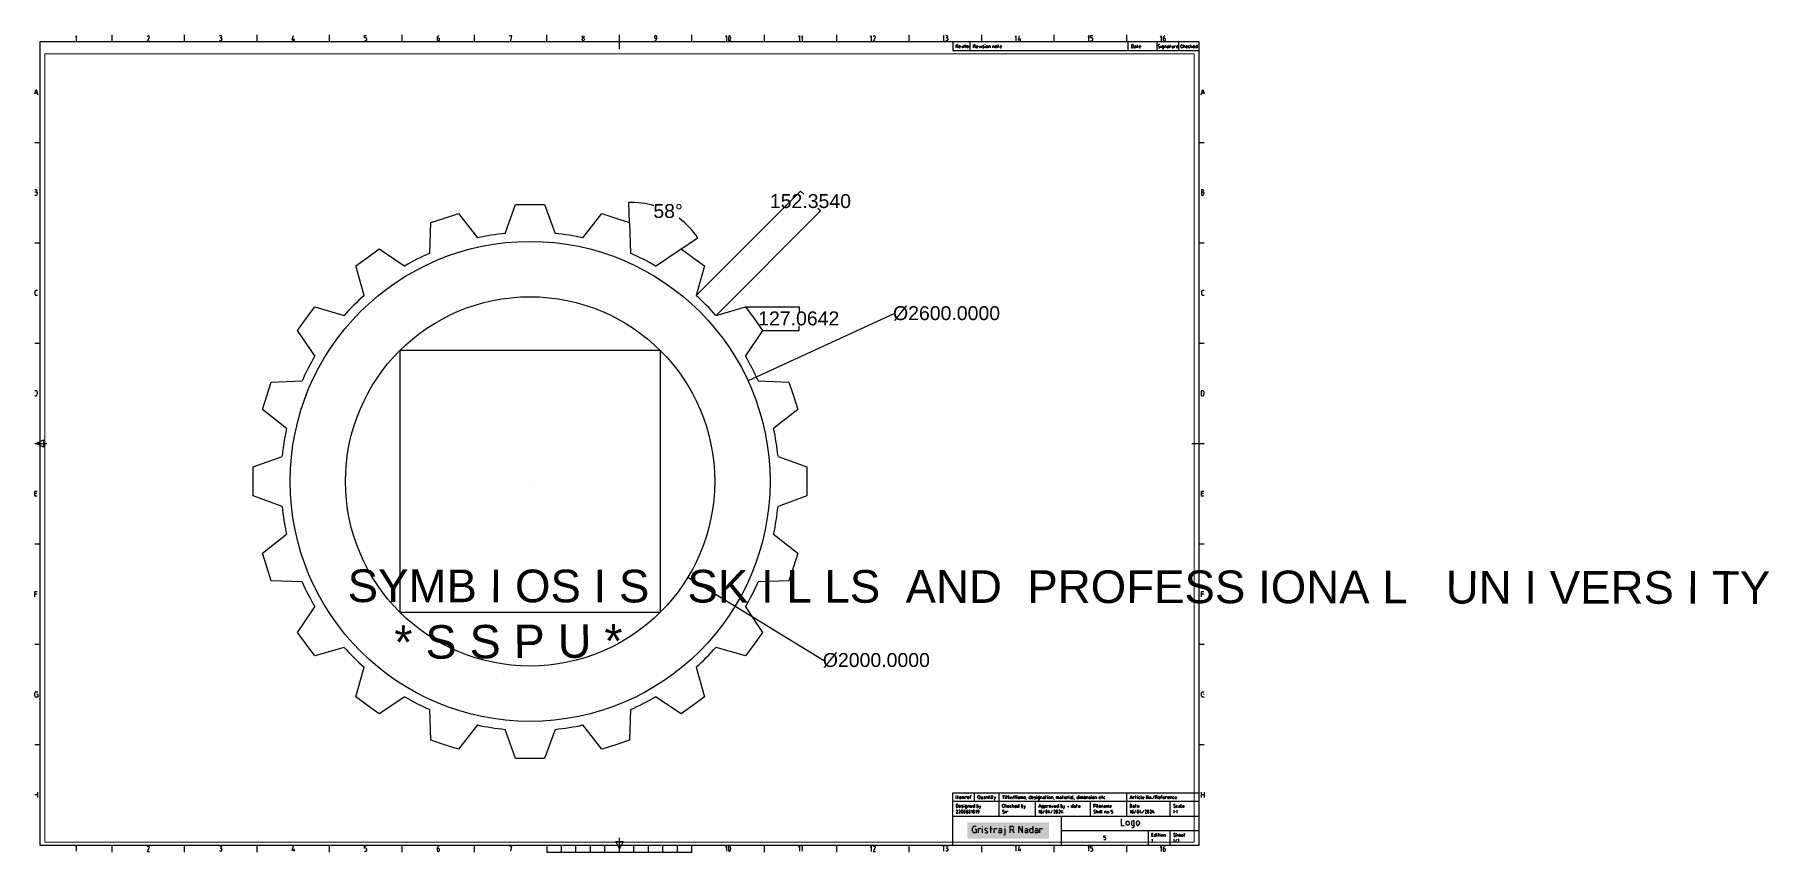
# Model space of a CAD drawing. Header units: millimetres. Extents: x 135 to 9532, y 117 to 4546.
import ezdxf

# ---------------------------------------------------------------- set-up
doc = ezdxf.new("R2010")
doc.units = ezdxf.units.MM
for name, color, linetype in [('PDF_0', 7, 'Continuous'), ('PDF_Text', 7, 'Continuous'), ('PDF_Title Block', 7, 'Continuous')]:
    doc.layers.add(name, color=color, linetype=linetype)
doc.layers.add('PDF_Viewport', color=7, linetype='Continuous', true_color=0xffffff)
doc.styles.add('PDF ArialMT', font='arial.ttf')

msp = doc.modelspace()

# ---------------------------------------------------------------- texts
at = {"layer": 'PDF_Text', "color": 4, "char_height": 75.44, "attachment_point": 4, "style": 'PDF ArialMT'}
for s, insert in [('152.3540', (4117.7, 3644.1)), ('58°', (3486.6, 3590.2)), ('127.0642', (4054.4, 3008.5)), ('Ø2600.0000', (4784.9, 3036.1)), ('Ø2000.0000', (4404.6, 1157.3))]:
    msp.add_mtext(s, dxfattribs=dict(at, insert=insert))
at = {"layer": 'PDF_Text', "insert": (1830.1, 1559.8), "char_height": 177.001, "width": 7708.451, "attachment_point": 4, "rotation": 359.92663, "style": 'PDF ArialMT'}
msp.add_mtext('\\pxt4;SYMB I OS I S   SK I L LS  AND  PROFESS IONA L   UN I VERS I TY', dxfattribs=at)
at = {"layer": 'PDF_Text', "attachment_point": 4, "style": 'PDF ArialMT'}
for s, insert, char_height, rotation in [('* S S P U *', (2083.1, 1253.9), 181.053, 0.34864), ('*', (2143.7, 1321.3), 0.427, 135), ('*', (3494.1, 1321.4), 0.427, 225.0742), ('U', (2391.7, 1166.3), 0.427, 161.56505), ('S', (3246.2, 1166.5), 0.427, 206.54318), ('P', (2672.9, 1085.9), 0.427, 180), ('S', (2965.2, 1085.9), 0.427, 180)]:
    msp.add_mtext(s, dxfattribs=dict(at, insert=insert, char_height=char_height, rotation=rotation))

# ---------------------------------------------------------------- linework, layer by layer
at = {"layer": 'PDF_0', "color": 4, "lineweight": 25}
for points in [[(3718.3, 3133.1), (4284.2, 3699.1)], [(4284.2, 3698.7), (4301.1, 3681.8)], [(3357.1, 3528.4), (3353.5, 3636.4)], [(3826, 3025.3), (4391.9, 3591.2)], [(4391.6, 3591.2), (4377.9, 3605)], [(3637.2, 3385.8), (3726.8, 3446.3)], [(3986.4, 3071.3), (4276.1, 3071.3)], [(4789.1, 3034.4), (4789, 3034.4), (3999.7, 2670.4)], [(4275.9, 3071.2), (4275.9, 3046.2)], [(4078.8, 2944.2), (4276.1, 2944.2)], [(4275.9, 2944.3), (4275.9, 2969.4)], [(4408.8, 1155.8), (4408.7, 1155.8), (3672.7, 1605.1)]]:
    msp.add_lwpolyline(points, dxfattribs=at)
at = {"layer": 'PDF_0', "lineweight": 25}
for points in [[(2275, 3361.7), (2280.8, 3528.4), (2355.4, 3552.6), (2430.2, 3576.9), (2532.9, 3445.4)], [(2683.3, 3469.2), (2740.5, 3626.1), (2819, 3626.1), (2897.6, 3626.1), (2954.6, 3469.2)], [(3105.2, 3445.4), (3207.9, 3576.9), (3282.5, 3552.6), (3357.1, 3528.4), (3363.1, 3361.7)], [(1919.8, 3133), (1873.8, 3293.4), (1937.4, 3339.6), (2000.9, 3385.8), (2139.2, 3292.4)], [(3498.7, 3292.4), (3637.2, 3385.8), (3700.7, 3339.6), (3764.1, 3293.4), (3718.1, 3133)], [(1652.7, 2805.9), (1559.3, 2944.2), (1605.5, 3007.8), (1651.7, 3071.3), (1812.1, 3025.3)], [(3826, 3025.3), (3986.4, 3071.3), (4032.6, 3007.8), (4078.6, 2944.2), (3985.4, 2805.9)], [(1499.6, 2412.2), (1368.2, 2514.9), (1392.4, 2589.7), (1416.7, 2664.3), (1583.6, 2670.1)], [(4054.5, 2670.1), (4221.2, 2664.3), (4245.5, 2589.7), (4269.7, 2514.9), (4138.3, 2412.2)], [(1475.9, 1990.5), (1319.1, 2047.7), (1319.1, 2126.1), (1319.1, 2204.6), (1475.9, 2261.7)], [(4162.2, 2261.7), (4318.9, 2204.6), (4318.9, 2126.1), (4318.9, 2047.7), (4162.2, 1990.5)], [(1583.6, 1582.1), (1416.7, 1588), (1392.4, 1662.6), (1368.2, 1737.4), (1499.6, 1840.1)], [(4138.3, 1840.1), (4269.7, 1737.4), (4245.5, 1662.6), (4221.2, 1588), (4054.5, 1582.1)], [(1812.1, 1227), (1651.7, 1180.9), (1605.5, 1244.4), (1559.3, 1308.1), (1652.7, 1446.4)], [(3985.4, 1446.4), (4078.6, 1308.1), (4032.6, 1244.4), (3986.4, 1180.9), (3826, 1227)], [(2139.2, 959.9), (2000.9, 866.5), (1937.4, 912.7), (1873.8, 958.9), (1919.8, 1119.3)], [(3718.1, 1119.3), (3764.1, 958.9), (3700.7, 912.7), (3637.2, 866.5), (3498.7, 959.9)], [(2532.9, 806.8), (2430.2, 675.3), (2355.4, 699.6), (2280.8, 723.9), (2275, 890.6)], [(3363.1, 890.6), (3357.1, 723.9), (3282.5, 699.6), (3207.9, 675.3), (3105.2, 806.8)], [(2954.6, 783), (2897.6, 626.1), (2819, 626.1), (2740.5, 626.1), (2683.3, 783)]]:
    msp.add_lwpolyline(points, dxfattribs=at)
msp.add_lwpolyline([(2115.6, 1415.3), (2115.6, 2836.5), (3522.8, 2836.5), (3522.8, 1415.3)], close=True, dxfattribs=at)
at = {"layer": 'PDF_0', "color": 4, "lineweight": 25}
for points in [[(2819, 2126.3), (2819, 2126)], [(2819.1, 2126.1), (2819, 2126.1)]]:
    msp.add_lwpolyline(points, close=True, dxfattribs=at)
at = {"layer": 'PDF_0', "lineweight": 25}
for radius in [1300, 1000]:
    msp.add_circle((2818.7, 2126.3), radius, dxfattribs=at)
at = {"layer": 'PDF_0', "color": 4, "lineweight": 25}
for start, end in [(73.5315, 91.97753), (34.02465, 53.33863)]:
    msp.add_arc((3368.4, 3204.8), 432, start, end, dxfattribs=at)
at = {"layer": 'PDF_0', "lineweight": 25}
for start, end in [(95.76785, 102.23325), (77.76675, 84.23215), (113.7634, 120.23439), (59.76561, 66.2366), (131.76457, 138.23543), (41.76457, 48.23543), (149.76561, 156.2366), (23.7634, 30.23439), (167.76675, 174.23215), (5.76785, 12.23325), (185.76785, 192.23325), (347.76675, 354.23215), (203.7634, 210.23439), (329.76561, 336.2366), (221.76457, 228.23543), (311.76457, 318.23543), (239.76561, 246.2366), (293.7634, 300.23439), (257.76675, 264.23215), (275.76785, 282.23325)]:
    msp.add_arc((2818.7, 2126.3), 1350, start, end, dxfattribs=at)
at = {"layer": 'PDF_0', "color": 4, "transparency": 33554559}
for points in [[(4284.2, 3698.7), (4284, 3698.9), (4284, 3698.9)], [(3353.6, 3636.2), (3353.6, 3636.4), (3353.5, 3636.2)], [(4391.7, 3591.4), (4391.6, 3591.2), (4391.7, 3591.2)], [(3726.6, 3446.3), (3726.6, 3446.1), (3726.6, 3446.1)], [(4275.9, 3071.2), (4275.9, 3071.3), (4275.9, 3071.3)], [(4275.9, 2944.3), (4275.9, 2944.2), (4275.9, 2944.2)], [(3999.7, 2670.6), (3999.7, 2670.4), (3999.5, 2670.4)], [(3672.7, 1605.1), (3672.6, 1605.1), (3672.6, 1605.1)]]:
    msp.add_solid(points, dxfattribs=at)
at = {"layer": 'PDF_Title Block', "lineweight": 25}
for points in [[(361.5, 4512), (361.5, 4540.2), (355.2, 4533.9)], [(554.6, 4506.5), (554.6, 4545.7)], [(755.7, 4529.9), (744.1, 4511.1), (756.7, 4511.1)], [(947.2, 4506.5), (947.2, 4545.7)], [(1136.6, 4540.9), (1142.8, 4540.9)], [(1142.8, 4512.6), (1136.6, 4512.6)], [(1142.8, 4528.3), (1139.8, 4528.3)], [(1149.1, 4522.1), (1149.1, 4518.9)], [(1339.7, 4506.5), (1339.7, 4545.7)], [(1534.5, 4540.2), (1528.2, 4518.3), (1544, 4518.3)], [(1539.2, 4524.6), (1539.2, 4512)], [(1732.5, 4506.5), (1732.5, 4545.7)], [(1928.1, 4528.3), (1921.8, 4528.3), (1921.8, 4540.9), (1932.8, 4540.9)], [(1921.8, 4512.6), (1928.1, 4512.6)], [(1934.4, 4518.9), (1934.4, 4522.1)], [(2125.1, 4506.5), (2125.1, 4545.7)], [(2321.5, 4526.9), (2315.2, 4526.9), (2315.2, 4517.5)], [(2327.8, 4517.5), (2327.8, 4520.6)], [(2517.6, 4506.5), (2517.6, 4545.7)], [(2713.9, 4512), (2720.2, 4540.2), (2707.6, 4540.2), (2707.6, 4537.1)], [(2910.2, 4506.5), (2910.2, 4545.7)], [(3100.2, 4518.3), (3100.2, 4521.4)], [(3112.8, 4521.4), (3112.8, 4518.3)], [(3302.8, 4467.3), (3302.8, 4545.7)], [(3492.4, 4534.7), (3492.4, 4531.6)], [(3498.7, 4525.3), (3505, 4525.3)], [(3505, 4526.1), (3505, 4534.7)], [(3695.3, 4506.5), (3695.3, 4545.7)], [(3883.8, 4512), (3883.8, 4540.2), (3877.5, 4533.9)], [(4087.9, 4506.5), (4087.9, 4545.7)], [(4279.5, 4512), (4279.5, 4540.2), (4273.2, 4533.9)], [(4295.3, 4512), (4295.3, 4540.2), (4289, 4533.9)], [(4480.6, 4506.5), (4480.6, 4545.7)], [(4668.1, 4511.1), (4668.1, 4539.4), (4661.8, 4533.1)], [(4689.1, 4529.9), (4677.4, 4511.1), (4690.1, 4511.1)], [(4873.2, 4506.5), (4873.2, 4545.7)], [(5061, 4512.6), (5061, 4540.9), (5054.7, 4534.6)], [(5070.3, 4540.9), (5076.7, 4540.9)], [(5076.7, 4512.6), (5070.3, 4512.6)], [(5076.7, 4528.3), (5073.5, 4528.3)], [(5083, 4522.1), (5083, 4518.9)], [(5265.8, 4506.5), (5265.8, 4545.7)], [(5452.6, 4512), (5452.6, 4540.2), (5446.3, 4533.9)], [(5468.4, 4540.2), (5462.1, 4518.3), (5477.7, 4518.3)], [(5473, 4524.6), (5473, 4512)], [(5658.4, 4506.5), (5658.4, 4545.7)], [(5846.2, 4512.6), (5846.2, 4540.9), (5839.9, 4534.6)], [(5861.8, 4528.3), (5855.6, 4528.3), (5855.6, 4540.9), (5866.6, 4540.9)], [(5855.6, 4512.6), (5861.8, 4512.6)], [(5868.1, 4518.9), (5868.1, 4522.1)], [(6050.9, 4506.5), (6050.9, 4545.7)], [(6238.6, 4511.3), (6238.6, 4539.6), (6232.4, 4533.2)], [(6254.4, 4526.9), (6248, 4526.9), (6248, 4517.5)], [(6260.7, 4517.5), (6260.7, 4520.6)], [(5108.7, 4506.5), (5108.7, 4459.3), (6443.5, 4459.3)], [(5127.3, 4474.1), (5127.3, 4491.7), (5132.3, 4491.7)], [(5132.3, 4481.9), (5127.3, 4481.9)], [(5133.3, 4481.9), (5137.1, 4474.1)], [(5143.1, 4477.1), (5143.1, 4481.9)], [(5150.9, 4481.9), (5150.9, 4479.9), (5143.1, 4479.9)], [(5150.9, 4474.1), (5146, 4474.1)], [(5156.8, 4485.9), (5160.8, 4474.1), (5164.7, 4485.9)], [(5170.6, 4474.1), (5170.6, 4491.7), (5180.4, 4474.1), (5180.4, 4491.7)], [(5186.3, 4478.1), (5186.3, 4481.9)], [(5194.2, 4481.9), (5194.2, 4478.1)], [(5203, 4459.3), (5203, 4506.5)], [(5221.6, 4474.1), (5221.6, 4491.7), (5226.6, 4491.7)], [(5226.6, 4481.9), (5221.6, 4481.9)], [(5227.6, 4481.9), (5231.4, 4474.1)], [(5237.4, 4477.1), (5237.4, 4481.9)], [(5245.2, 4481.9), (5245.2, 4479.9), (5237.4, 4479.9)], [(5245.2, 4474.1), (5240.2, 4474.1)], [(5251, 4485.9), (5255, 4474.1), (5259, 4485.9)], [(5264.8, 4490.7), (5264.8, 4491.7)], [(5264.8, 4474.1), (5264.8, 4485.9)], [(5271.8, 4481.4), (5277.3, 4478.7)], [(5284.4, 4490.9), (5284.4, 4491.9)], [(5284.4, 4474.1), (5284.4, 4485.9)], [(5290.4, 4478.1), (5290.4, 4482)], [(5298.2, 4482), (5298.2, 4478.1)], [(5304, 4474.1), (5304, 4485.9), (5308.5, 4485.9)], [(5312, 4482.4), (5312, 4474.1)], [(5325.6, 4474.1), (5325.6, 4485.9), (5330.1, 4485.9)], [(5333.6, 4482.4), (5333.6, 4474.1)], [(5339.4, 4478.1), (5339.4, 4482)], [(5347.2, 4482), (5347.2, 4478.1)], [(5353.2, 4485.9), (5359, 4485.9)], [(5355.2, 4474.1), (5355.2, 4491.9)], [(5365, 4477.1), (5365, 4482)], [(5372.8, 4482), (5372.8, 4480.1), (5365, 4480.1)], [(5372.8, 4474.1), (5367.8, 4474.1)], [(6058.7, 4459.3), (6058.7, 4506.5)], [(6081.8, 4491.7), (6077.5, 4491.7), (6077.5, 4474.1), (6081.8, 4474.1)], [(6087.3, 4479.4), (6087.3, 4486.4)], [(6094.1, 4485.9), (6097.6, 4485.9)], [(6101, 4482.4), (6101, 4474.1), (6096.1, 4474.1)], [(6096.1, 4479.9), (6101, 4479.9)], [(6106.9, 4485.9), (6112.8, 4485.9)], [(6108.9, 4474.1), (6108.9, 4491.7)], [(6118.7, 4477.1), (6118.7, 4481.9)], [(6126.6, 4481.9), (6126.6, 4479.9), (6118.7, 4479.9)], [(6126.6, 4474.1), (6121.6, 4474.1)], [(6215.8, 4459.3), (6215.8, 4506.5)], [(6223.8, 4484.2), (6229.3, 4481.6)], [(6237.4, 4490.7), (6237.4, 4491.7)], [(6237.4, 4474.1), (6237.4, 4485.9)], [(6243.2, 4482.4), (6243.2, 4477.6)], [(6244.2, 4468.3), (6247.7, 4468.3)], [(6251, 4471.6), (6251, 4485.9), (6246.7, 4485.9)], [(6246.7, 4474.1), (6251, 4474.1)], [(6257, 4474.1), (6257, 4485.9), (6261.3, 4485.9)], [(6264.8, 4482.4), (6264.8, 4474.1)], [(6271.7, 4485.9), (6275.1, 4485.9)], [(6278.6, 4482.4), (6278.6, 4474.1), (6273.6, 4474.1)], [(6273.6, 4479.9), (6278.6, 4479.9)], [(6284.4, 4485.9), (6290.3, 4485.9)], [(6286.4, 4474.1), (6286.4, 4491.7)], [(6296.2, 4485.9), (6296.2, 4477.6)], [(6299.7, 4474.1), (6304.1, 4474.1), (6304.1, 4485.9)], [(6310, 4474.1), (6310, 4485.9), (6315.9, 4485.9), (6315.9, 4483.9)], [(6321.7, 4477.1), (6321.7, 4481.9)], [(6329.7, 4481.9), (6329.7, 4479.9), (6321.7, 4479.9)], [(6329.7, 4474.1), (6324.7, 4474.1)], [(6333.6, 4459.3), (6333.6, 4506.5)], [(6345.1, 4478.6), (6345.1, 4487.4)], [(6349.4, 4491.7), (6352.9, 4491.7)], [(6352.9, 4474.1), (6349.4, 4474.1)], [(6358.7, 4474.1), (6358.7, 4491.7)], [(6358.7, 4485.9), (6363.2, 4485.9)], [(6366.7, 4482.4), (6366.7, 4474.1)], [(6372.5, 4477.1), (6372.5, 4481.9)], [(6380.3, 4481.9), (6380.3, 4479.9), (6372.5, 4479.9)], [(6380.3, 4474.1), (6375.5, 4474.1)], [(6386.3, 4477.6), (6386.3, 4482.4)], [(6389.7, 4485.9), (6392.1, 4485.9)], [(6392.1, 4474.1), (6389.7, 4474.1)], [(6398.1, 4474.1), (6398.1, 4491.7)], [(6405.9, 4483.9), (6398.1, 4479.9)], [(6402, 4481.9), (6405.9, 4474.1)], [(6411.8, 4477.1), (6411.8, 4481.9)], [(6419.7, 4481.9), (6419.7, 4479.9), (6411.8, 4479.9)], [(6419.7, 4474.1), (6414.8, 4474.1)], [(6425.6, 4477.6), (6425.6, 4482.4)], [(6433.4, 4491.7), (6433.4, 4474.1), (6429, 4474.1)], [(6429, 4485.9), (6433.4, 4485.9)], [(134.8, 4225.6), (142.4, 4248.7), (151.9, 4220.4)], [(6453.8, 4220.4), (6463.1, 4248.7), (6471.1, 4224.8)], [(149.1, 4228.3), (135.8, 4228.3)], [(6469.9, 4228.3), (6456.5, 4228.3)], [(134.8, 3962.7), (162, 3962.7)], [(6443.5, 3962.7), (6471.1, 3962.7)], [(142.4, 3705.1), (134.8, 3705.1)], [(142.4, 3692.4), (134.8, 3692.4)], [(134.8, 3676.6), (142.4, 3676.6)], [(6463.1, 3705.1), (6455.3, 3705.1), (6455.3, 3676.6), (6463.1, 3676.6)], [(6463.1, 3692.4), (6455.3, 3692.4)], [(134.8, 3419), (162, 3419)], [(6443.5, 3419), (6471.1, 3419)], [(136.9, 3140), (136.9, 3154.1)], [(143.9, 3161.2), (149.4, 3161.2)], [(149.4, 3133), (143.9, 3133)], [(6470.3, 3133), (6464.8, 3133), (6462.5, 3133.3), (6460.6, 3134.3), (6459, 3135.8), (6458, 3137.8), (6457.6, 3140), (6457.6, 3154.1), (6458, 3156.4), (6459, 3158.2), (6460.6, 3159.9), (6462.5, 3160.9), (6464.8, 3161.2), (6470.3, 3161.2)], [(134.8, 2875.2), (162, 2875.2)], [(6443.5, 2875.2), (6471.1, 2875.2)], [(140.8, 2617.4), (134.8, 2617.4)], [(134.8, 2589.2), (140.8, 2589.2)], [(149.4, 2597.8), (149.4, 2608.8)], [(6461.5, 2617.4), (6454.5, 2617.4), (6454.5, 2589.2), (6461.5, 2589.2)], [(6470.1, 2597.8), (6470.1, 2608.8)], [(134.8, 2331.4), (201.3, 2331.4)], [(6404.3, 2331.4), (6471.1, 2331.4)], [(148.7, 2045.5), (136.1, 2045.5), (136.1, 2073.8), (148.7, 2073.8)], [(6469.4, 2045.5), (6457, 2045.5), (6457, 2073.8), (6469.4, 2073.8)], [(145.6, 2061.1), (136.1, 2061.1)], [(6466.3, 2061.1), (6457, 2061.1)], [(134.8, 1787.7), (162, 1787.7)], [(6443.5, 1787.7), (6471.1, 1787.7)], [(136.1, 1501.7), (136.1, 1530), (148.7, 1530)], [(136.1, 1517.5), (148.7, 1517.5)], [(6457, 1501.7), (6457, 1530), (6469.4, 1530)], [(6457, 1517.5), (6469.4, 1517.5)], [(134.8, 1243.9), (162, 1243.9)], [(6443.5, 1243.9), (6471.1, 1243.9)], [(135.4, 965.9), (135.4, 978.3)], [(143.3, 986.3), (151.1, 986.3)], [(146.4, 973.7), (151.1, 973.7), (151.1, 957.9), (143.3, 957.9)], [(6471.1, 957.9), (6463.9, 957.9), (6462, 958.2), (6460.1, 959), (6458.5, 960.2), (6457.1, 961.9), (6456.5, 963.9), (6456.1, 965.9), (6456.1, 978.3), (6456.5, 980.5), (6457.1, 982.3), (6458.5, 984), (6460.1, 985.1), (6462, 986), (6463.9, 986.3), (6471.1, 986.3)], [(6467.1, 973.7), (6471.1, 973.7)], [(134.8, 700.3), (162, 700.3)], [(6443.5, 700.3), (6471.1, 700.3)], [(134.8, 429.9), (150.2, 429.9)], [(150.2, 442.5), (150.2, 414.2)], [(6443.5, 392), (5108.7, 392), (5108.7, 439.2), (6443.5, 439.2)], [(5108.7, 156.5), (5108.7, 392)], [(5127.3, 406.8), (5127.3, 424.4)], [(5131.8, 377.3), (5127.3, 377.3), (5127.3, 359.7), (5131.8, 359.7)], [(5133.3, 418.6), (5139.1, 418.6)], [(5135.2, 406.8), (5135.2, 424.4)], [(5145.1, 409.7), (5145.1, 414.6)], [(5152.9, 414.6), (5152.9, 412.6), (5145.1, 412.6)], [(5152.9, 406.8), (5148, 406.8)], [(5158.8, 406.8), (5158.8, 418.6), (5167.1, 418.6)], [(5164.7, 406.8), (5164.7, 418.6)], [(5170.6, 415.1), (5170.6, 406.8)], [(5170.6, 376.3), (5170.6, 377.3)], [(5176.4, 406.8), (5176.4, 418.6), (5182.4, 418.6), (5182.4, 416.6)], [(5188.2, 409.7), (5188.2, 414.6)], [(5196.2, 414.6), (5196.2, 412.6), (5188.2, 412.6)], [(5196.2, 406.8), (5191.2, 406.8)], [(5202, 418.6), (5207.8, 418.6)], [(5204, 406.8), (5204, 420.6)], [(5225.6, 377.3), (5225.6, 359.7), (5221.1, 359.7)], [(5226.6, 392), (5226.6, 439.2)], [(5239.4, 377.3), (5239.4, 359.7), (5243.7, 359.7)], [(5245.2, 411.7), (5245.2, 419.6)], [(5252, 410.7), (5257, 406.8)], [(5255, 419.6), (5255, 411.7)], [(5266.3, 406.8), (5270.6, 406.8), (5270.6, 418.6)], [(5277.6, 418.6), (5280.9, 418.6)], [(5284.4, 415.1), (5284.4, 406.8), (5279.6, 406.8)], [(5279.6, 412.6), (5284.4, 412.6)], [(5290.4, 406.8), (5290.4, 418.6), (5294.7, 418.6)], [(5298.2, 415.1), (5298.2, 406.8)], [(5304, 418.6), (5310, 418.6)], [(5306, 406.8), (5306, 424.4)], [(5315.8, 423.4), (5315.8, 424.4)], [(5315.8, 406.8), (5315.8, 418.6)], [(5321.6, 418.6), (5327.6, 418.6)], [(5323.6, 406.8), (5323.6, 424.4)], [(5333.4, 400.9), (5335.4, 400.9), (5341.4, 418.6)], [(5333.4, 418.6), (5337.4, 406.8)], [(5360, 313.5), (5360, 392), (5360, 439.2)], [(5378.6, 424.4), (5388.4, 424.4)], [(5383.1, 377.3), (5386.5, 377.3)], [(5383.6, 406.8), (5383.6, 424.4)], [(5392.4, 359.7), (5392.4, 377.3)], [(5394.3, 423.4), (5394.3, 424.4)], [(5394.3, 406.8), (5394.3, 418.6)], [(5400.2, 418.6), (5406.1, 418.6)], [(5402.2, 406.8), (5402.2, 424.4)], [(5427.7, 406.8), (5422.9, 406.8)], [(5431.7, 359.7), (5431.7, 377.3)], [(5433.7, 406.8), (5441.5, 424.4)], [(5447.3, 406.8), (5447.3, 424.4), (5457.1, 406.8), (5457.1, 424.4)], [(5466.9, 377.3), (5466.9, 359.7), (5462.6, 359.7)], [(5464.1, 418.6), (5467.4, 418.6)], [(5470.9, 415.1), (5470.9, 406.8), (5466.1, 406.8)], [(5466.1, 412.6), (5470.9, 412.6)], [(5476.9, 406.8), (5476.9, 418.6), (5485.2, 418.6)], [(5480.7, 377.3), (5480.7, 359.7), (5485.2, 359.7)], [(5482.7, 406.8), (5482.7, 418.6)], [(5502.3, 414.6), (5502.3, 412.6), (5494.5, 412.6)], [(5502.3, 406.8), (5497.5, 406.8)], [(5508.3, 402.8), (5509.1, 406.8)], [(5530.7, 424.4), (5530.7, 406.8), (5526.4, 406.8)], [(5526.4, 418.6), (5530.7, 418.6)], [(5536.7, 409.7), (5536.7, 414.6)], [(5544.5, 414.6), (5544.5, 412.6), (5536.7, 412.6)], [(5544.5, 406.8), (5539.5, 406.8)], [(5551.5, 414.1), (5557, 411.4)], [(5556.3, 313.5), (5556.3, 392)], [(5564.1, 423.5), (5564.1, 424.5)], [(5564.1, 406.8), (5564.1, 418.6)], [(5571.1, 400.9), (5574.4, 400.9)], [(5577.9, 404.4), (5577.9, 418.6), (5573.6, 418.6)], [(5573.6, 406.8), (5577.9, 406.8)], [(5574.9, 359.7), (5580.9, 377.3), (5586.7, 359.7)], [(5583.9, 406.8), (5583.9, 418.6), (5588.2, 418.6)], [(5591.7, 415.2), (5591.7, 406.8)], [(5598.5, 418.6), (5602, 418.6)], [(5600.5, 412.7), (5605.3, 412.7)], [(5611.3, 418.6), (5617.1, 418.6)], [(5613.3, 406.8), (5613.3, 424.5)], [(5623.1, 423.5), (5623.1, 424.5)], [(5623.1, 406.8), (5623.1, 418.6)], [(5642.7, 406.8), (5642.7, 418.6), (5647.1, 418.6)], [(5650.6, 415.2), (5650.6, 406.8)], [(5656.5, 402.9), (5657.4, 406.8)], [(5671.2, 406.8), (5671.2, 418.6), (5679.5, 418.6)], [(5681, 377.3), (5681, 359.7), (5676.5, 359.7)], [(5677.1, 406.8), (5677.1, 418.6)], [(5683, 415.2), (5683, 406.8)], [(5689.8, 418.6), (5693.3, 418.6)], [(5696.8, 415.2), (5696.8, 406.8), (5691.8, 406.8)], [(5691.8, 412.7), (5696.8, 412.7)], [(5694.8, 377.3), (5694.8, 359.7), (5699.1, 359.7)], [(5702.6, 418.6), (5708.4, 418.6)], [(5704.6, 406.8), (5704.6, 424.5)], [(5722.2, 406.8), (5717.4, 406.8)], [(5728.2, 406.8), (5728.2, 418.6), (5734, 418.6), (5734, 416.6)], [(5739.8, 423.5), (5739.8, 424.5)], [(5739.8, 406.8), (5739.8, 418.6)], [(5746.8, 418.6), (5750.1, 418.6)], [(5753.6, 415.2), (5753.6, 406.8), (5748.8, 406.8)], [(5748.8, 412.7), (5753.6, 412.7)], [(5759.4, 377.3), (5759.4, 359.7), (5755.1, 359.7)], [(5759.6, 408.7), (5759.6, 424.5)], [(5767.4, 402.9), (5768.4, 406.8)], [(5781, 359.7), (5781, 377.3)], [(5790, 424.5), (5790, 406.8), (5785.5, 406.8)], [(5785.5, 418.6), (5790, 418.6)], [(5795.8, 423.5), (5795.8, 424.5)], [(5795.8, 406.8), (5795.8, 418.6)], [(5801.8, 406.8), (5801.8, 418.6), (5810.1, 418.6)], [(5807.6, 406.8), (5807.6, 418.6)], [(5827.2, 414.7), (5827.2, 412.7), (5819.4, 412.7)], [(5827.2, 406.8), (5822.4, 406.8)], [(5833, 406.8), (5833, 418.6), (5837.5, 418.6)], [(5841, 415.2), (5841, 406.8)], [(5854.6, 313.5), (5854.6, 392)], [(5860.6, 423.5), (5860.6, 424.5)], [(5860.6, 406.9), (5860.6, 418.6)], [(5866.6, 410.7), (5866.6, 414.7)], [(5873.3, 359.7), (5873.3, 377.3), (5881.2, 377.3)], [(5874.4, 414.7), (5874.4, 410.7)], [(5880.2, 406.9), (5880.2, 418.6), (5884.7, 418.6)], [(5887.1, 376.3), (5887.1, 377.3)], [(5915.6, 418.6), (5921.5, 418.6)], [(5917.6, 406.9), (5917.6, 424.5)], [(5927.4, 410.2), (5927.4, 415.2)], [(5930.8, 418.6), (5933.3, 418.6)], [(6050.9, 313.5), (6050.9, 392), (6050.9, 439.2)], [(6069.5, 406.8), (6075.5, 424.4), (6081.3, 406.8)], [(6079.7, 411.7), (6071.4, 411.7)], [(6087.3, 406.8), (6087.3, 418.6), (6093.1, 418.6), (6093.1, 416.6)], [(6099.1, 418.6), (6104.9, 418.6)], [(6101, 406.8), (6101, 424.4)], [(6101, 359.7), (6101, 377.3)], [(6110.8, 423.4), (6110.8, 424.4)], [(6110.8, 406.8), (6110.8, 418.6)], [(6116.7, 410.2), (6116.7, 415.1)], [(6122.6, 406.8), (6120.1, 406.8)], [(6144.2, 406.8), (6139.4, 406.8)], [(6158, 406.8), (6158, 424.4), (6167.8, 406.8), (6167.8, 424.4)], [(6181.6, 414.6), (6181.6, 410.7)], [(6187.4, 406.8), (6187.4, 407.8)], [(6193.2, 406.8), (6201.2, 424.4)], [(6207, 406.8), (6207, 424.4), (6212, 424.4)], [(6212, 414.6), (6207, 414.6)], [(6213, 414.6), (6216.8, 406.8)], [(6222.8, 409.7), (6222.8, 414.6)], [(6230.6, 414.6), (6230.6, 412.6), (6222.8, 412.6)], [(6230.6, 406.8), (6225.6, 406.8)], [(6236.4, 418.6), (6242.4, 418.6)], [(6256, 406.8), (6251.2, 406.8)], [(6262, 406.8), (6262, 418.6), (6267.8, 418.6), (6267.8, 416.6)], [(6273.8, 409.7), (6273.8, 414.6)], [(6281.6, 414.6), (6281.6, 412.6), (6273.8, 412.6)], [(6281.6, 406.8), (6276.6, 406.8)], [(6286.4, 313.5), (6286.4, 392)], [(6295.4, 415.1), (6295.4, 406.8)], [(6307.1, 406.8), (6304.7, 406.8)], [(6320.8, 406.8), (6316, 406.8)], [(6346.4, 361.5), (6346.4, 377.3)], [(6455.3, 414.2), (6455.3, 442.5)], [(6455.3, 429.9), (6471.1, 429.9)], [(6471.1, 442.5), (6471.1, 414.2)], [(5108.7, 313.5), (6443.5, 313.5)], [(5134.7, 339.9), (5127.3, 328.3), (5135.2, 328.3)], [(5148.5, 339.9), (5141.1, 328.3), (5149, 328.3)], [(5143.1, 362.5), (5143.1, 367.5)], [(5150.9, 367.5), (5150.9, 365.5), (5143.1, 365.5)], [(5150.9, 359.7), (5146, 359.7)], [(5157.9, 367), (5163.4, 364.4)], [(5170.6, 359.7), (5170.6, 371.5)], [(5176.5, 368), (5176.5, 363.2)], [(5177.5, 353.7), (5180.9, 353.7)], [(5184.4, 357.2), (5184.4, 371.5), (5179.9, 371.5)], [(5179.9, 359.7), (5184.4, 359.7)], [(5190.2, 359.7), (5190.2, 371.5), (5194.7, 371.5)], [(5198.1, 368), (5198.1, 359.7)], [(5211.8, 359.7), (5207, 359.7)], [(5213.8, 328.3), (5213.8, 345.9), (5209.8, 341.9)], [(5217.8, 363.2), (5217.8, 368)], [(5221.1, 371.5), (5225.6, 371.5)], [(5237.4, 328.3), (5237.4, 345.9), (5233.4, 341.9)], [(5243.7, 371.5), (5239.4, 371.5)], [(5247.2, 363.2), (5247.2, 368)], [(5247.2, 336.1), (5251.2, 336.1)], [(5253, 353.7), (5255, 353.7), (5261, 371.5)], [(5253, 371.5), (5257, 359.7)], [(5380.8, 338.4), (5386.3, 335.6)], [(5386.5, 359.7), (5383.1, 359.7)], [(5392.4, 371.4), (5396.8, 371.4)], [(5394.3, 344.9), (5394.3, 345.9)], [(5394.3, 328.3), (5394.3, 339.9)], [(5400.2, 368), (5400.2, 359.7)], [(5400.2, 328.3), (5400.2, 339.9), (5406.1, 339.9), (5406.1, 338.1)], [(5414, 367.5), (5414, 365.5), (5406.1, 365.5)], [(5414, 359.7), (5409.1, 359.7)], [(5423.4, 371.4), (5425.7, 371.4)], [(5425.7, 359.7), (5423.4, 359.7)], [(5439.5, 369.5), (5431.7, 365.5)], [(5435.7, 367.5), (5439.5, 359.7)], [(5445.5, 362.5), (5445.5, 367.5)], [(5453.3, 367.5), (5453.3, 365.5), (5445.5, 365.5)], [(5453.3, 359.7), (5448.3, 359.7)], [(5462.6, 371.4), (5466.9, 371.4)], [(5485.2, 371.4), (5480.7, 371.4)], [(5494.5, 353.7), (5496.5, 353.7), (5502.3, 371.4)], [(5494.5, 371.4), (5498.3, 359.7)], [(5578.9, 328.3), (5578.9, 345.9), (5574.9, 341.9)], [(5585.1, 364.5), (5576.6, 364.5)], [(5592.5, 353.7), (5592.5, 371.4), (5597, 371.4)], [(5597, 359.7), (5592.5, 359.7)], [(5598.5, 328.3), (5606.3, 345.9)], [(5600.5, 368), (5600.5, 363)], [(5606.3, 353.7), (5606.3, 371.4), (5610.8, 371.4)], [(5610.8, 359.7), (5606.3, 359.7)], [(5620.1, 359.7), (5620.1, 371.4), (5626, 371.4), (5626, 369.5)], [(5629.9, 345.9), (5626, 332.1), (5635.8, 332.1)], [(5631.9, 363.5), (5631.9, 367.5)], [(5632.8, 336.1), (5632.8, 328.3)], [(5639.7, 367.5), (5639.7, 363.5)], [(5641.7, 328.3), (5649.6, 345.9)], [(5645.6, 371.4), (5649.6, 359.7), (5653.4, 371.4)], [(5662.7, 339.9), (5655.4, 328.3), (5663.3, 328.3)], [(5667.2, 359.7), (5662.4, 359.7)], [(5673.2, 363), (5673.2, 368)], [(5676.5, 371.4), (5681, 371.4)], [(5690.1, 339.9), (5683, 328.3), (5690.8, 328.3)], [(5699.1, 371.4), (5694.8, 371.4)], [(5700.6, 345.9), (5696.6, 332.1), (5706.4, 332.1)], [(5697.6, 156.5), (5697.6, 313.5)], [(5702.6, 363), (5702.6, 368)], [(5703.6, 336.1), (5703.6, 328.3)], [(5708.4, 353.7), (5710.4, 353.7), (5716.2, 371.4)], [(5708.4, 371.4), (5712.4, 359.7)], [(5730, 365.5), (5737.8, 365.5)], [(5755.1, 371.4), (5759.4, 371.4)], [(5766.4, 371.4), (5769.7, 371.4)], [(5773.2, 368), (5773.2, 359.7), (5768.2, 359.7)], [(5768.2, 365.5), (5773.2, 365.5)], [(5779, 371.4), (5785, 371.4)], [(5798.6, 359.7), (5793.8, 359.7)], [(5873.3, 369.5), (5881.2, 369.5)], [(5887.1, 359.7), (5887.1, 371.4)], [(5889.1, 328.3), (5889.1, 345.9)], [(5896.9, 338.1), (5889.1, 334.1)], [(5892.9, 336.1), (5896.9, 328.3)], [(5900.9, 362.5), (5900.9, 367.5)], [(5908.7, 367.5), (5908.7, 365.5), (5900.9, 365.5)], [(5902.7, 344.9), (5902.7, 345.9)], [(5902.7, 328.3), (5902.7, 339.9)], [(5914.5, 359.7), (5914.5, 371.4), (5919, 371.4)], [(5922.5, 368), (5922.5, 359.7)], [(5929.3, 371.4), (5932.8, 371.4)], [(5932.3, 328.3), (5932.3, 339.9), (5936.6, 339.9)], [(5940.1, 336.6), (5940.1, 328.3)], [(5942.1, 359.7), (5942.1, 371.4), (5950.4, 371.4)], [(5947.9, 359.7), (5947.9, 371.4)], [(5953.9, 368), (5953.9, 359.7)], [(5953.9, 336.1), (5953.9, 332.1)], [(6021.5, 298.6), (6021.5, 263.2), (6037.1, 263.2)], [(6073.5, 328.3), (6073.5, 345.9), (6069.5, 341.9)], [(6086.3, 371.4), (6089.7, 371.4)], [(6087.3, 332.1), (6087.3, 334.1)], [(6093.1, 328.3), (6101, 345.9)], [(6099.1, 371.4), (6104.9, 371.4)], [(6118.7, 367.5), (6118.7, 365.5), (6110.8, 365.5)], [(6124.6, 345.9), (6120.6, 332.1), (6130.5, 332.1)], [(6127.6, 336.1), (6127.6, 328.3)], [(6136.4, 328.3), (6144.2, 345.9)], [(6195.2, 345.9), (6191.4, 332.1), (6201.2, 332.1)], [(6198.2, 336.1), (6198.2, 328.3)], [(6309, 328.3), (6309, 345.9), (6305.2, 341.9)], [(6307.4, 369.9), (6312.9, 367)], [(6315, 337.1), (6315, 338.1)], [(6315, 330.1), (6315, 331.1)], [(6324.8, 328.3), (6324.8, 345.9), (6320.8, 341.9)], [(6324.3, 371.4), (6326.8, 371.4)], [(6333.6, 371.4), (6337.1, 371.4)], [(3302.8, 117.2), (3302.8, 156.5), (3302.8, 195.7)], [(5215.8, 232.7), (5215.8, 248.5)], [(5225.6, 258.3), (5235.4, 258.3)], [(5229.4, 242.5), (5235.4, 242.5), (5235.4, 222.9), (5225.6, 222.9)], [(5247.2, 222.9), (5247.2, 246.5), (5258.8, 246.5), (5258.8, 242.5)], [(5270.6, 256.3), (5270.6, 258.3)], [(5270.6, 222.9), (5270.6, 246.5)], [(5284.7, 237.6), (5295.5, 232.4)], [(5310, 246.7), (5321.8, 246.7)], [(5314, 223.1), (5314, 258.3)], [(5333.6, 223.1), (5333.6, 246.7), (5345.4, 246.7), (5345.4, 242.7)], [(5359, 246.7), (5366, 246.7)], [(5363, 234.9), (5372.8, 234.9)], [(5392.4, 256.5), (5392.4, 258.3)], [(5420, 223.1), (5420, 258.3), (5429.8, 258.3)], [(5429.8, 238.7), (5420, 238.7)], [(5431.7, 238.7), (5439.6, 223.1)], [(5467.1, 223.1), (5467.1, 258.3), (5486.7, 223.1), (5486.7, 258.3)], [(5500.5, 246.7), (5507.3, 246.7)], [(5504.3, 234.9), (5514.1, 234.9)], [(5541.7, 258.3), (5541.7, 223.1), (5532.9, 223.1)], [(5532.9, 246.7), (5541.7, 246.7)], [(5555.3, 246.7), (5562.3, 246.7)], [(5559.3, 234.9), (5569.1, 234.9)], [(5580.9, 223.1), (5580.9, 246.7), (5592.7, 246.7), (5592.7, 242.7)], [(5697.6, 235.1), (6443.5, 235.1)], [(5932.8, 197.3), (5927.9, 197.3), (5927.9, 206.8), (5936.3, 206.8)], [(6076.5, 279.9), (6076.5, 270.1)], [(6078.5, 251.4), (6085.3, 251.4)], [(6083.3, 263.2), (6092.2, 263.2)], [(6104, 271), (6104, 278.9)], [(6119.7, 278.9), (6119.7, 271)], [(6168.8, 156.5), (6168.8, 235.1)], [(6195.2, 202.7), (6187.4, 202.7), (6187.4, 220.3), (6195.2, 220.3)], [(6193.2, 212.5), (6187.4, 212.5)], [(6191.4, 171.2), (6191.4, 188.9), (6187.4, 184.9)], [(6201.2, 206), (6201.2, 211)], [(6214.8, 219.3), (6214.8, 220.3)], [(6214.8, 202.7), (6214.8, 214.5)], [(6220.8, 214.5), (6226.6, 214.5)], [(6222.8, 202.7), (6222.8, 220.3)], [(6232.6, 219.3), (6232.6, 220.3)], [(6232.6, 202.7), (6232.6, 214.5)], [(6260, 211), (6260, 202.7)], [(6286.4, 156.5), (6286.4, 235.1)], [(6309, 171.2), (6309, 188.9), (6305.2, 184.9)], [(6307.4, 212.8), (6312.9, 210.1)], [(6315, 171.2), (6322.8, 188.9)], [(6320.8, 202.7), (6320.8, 220.3)], [(6332.6, 171.2), (6332.6, 188.9), (6328.7, 184.9)], [(6342.5, 210.5), (6342.5, 208.5), (6334.6, 208.5)], [(6356.2, 210.5), (6356.2, 208.5), (6348.3, 208.5)], [(6362.1, 214.5), (6368, 214.5)], [(6364.1, 202.7), (6364.1, 220.3)], [(361.5, 122.7), (361.5, 151), (355.2, 144.7)], [(554.6, 117.2), (554.6, 156.5)], [(755.7, 140.7), (744.1, 121.9), (756.7, 121.9)], [(947.2, 117.2), (947.2, 156.5)], [(1136.6, 151.6), (1142.8, 151.6)], [(1142.8, 123.4), (1136.6, 123.4)], [(1142.8, 139), (1139.8, 139)], [(1149.1, 132.9), (1149.1, 129.7)], [(1339.7, 117.2), (1339.7, 156.5)], [(1534.5, 151), (1528.2, 129), (1544, 129)], [(1539.2, 135.3), (1539.2, 122.7)], [(1732.5, 117.2), (1732.5, 156.5)], [(1928.1, 139), (1921.8, 139), (1921.8, 151.6), (1932.8, 151.6)], [(1921.8, 123.4), (1928.1, 123.4)], [(1934.4, 129.7), (1934.4, 132.9)], [(2125.1, 117.2), (2125.1, 156.5)], [(2321.5, 137.7), (2315.2, 137.7), (2315.2, 128.4)], [(2327.8, 128.4), (2327.8, 131.4)], [(2517.6, 117.2), (2517.6, 156.5)], [(2713.9, 122.7), (2720.2, 151), (2707.6, 151), (2707.6, 147.8)], [(2910.2, 156.5), (2910.2, 117.2), (3695.3, 117.2), (3695.3, 156.5)], [(2988.6, 117.2), (2988.6, 156.5)], [(3067.3, 117.2), (3067.3, 156.5)], [(3145.7, 117.2), (3145.7, 156.5)], [(3224.3, 117.2), (3224.3, 156.5)], [(3381.4, 117.2), (3381.4, 156.5)], [(3459.8, 117.2), (3459.8, 156.5)], [(3538.3, 117.2), (3538.3, 156.5)], [(3616.9, 117.2), (3616.9, 156.5)], [(3883.8, 122.7), (3883.8, 151), (3877.5, 144.7)], [(4087.9, 117.2), (4087.9, 156.5)], [(4279.5, 122.7), (4279.5, 151), (4273.2, 144.7)], [(4295.3, 122.7), (4295.3, 151), (4289, 144.7)], [(4480.6, 117.2), (4480.6, 156.5)], [(4668.1, 121.9), (4668.1, 150.1), (4661.8, 144)], [(4689.1, 140.7), (4677.4, 121.9), (4690.1, 121.9)], [(4873.2, 117.2), (4873.2, 156.5)], [(5061, 123.4), (5061, 151.6), (5054.7, 145.3)], [(5070.3, 151.6), (5076.7, 151.6)], [(5076.7, 123.4), (5070.3, 123.4)], [(5076.7, 139), (5073.5, 139)], [(5083, 132.9), (5083, 129.7)], [(5265.8, 117.2), (5265.8, 156.5)], [(5452.6, 122.7), (5452.6, 151), (5446.3, 144.7)], [(5468.4, 151), (5462.1, 129), (5477.7, 129)], [(5473, 135.3), (5473, 122.7)], [(5658.4, 117.2), (5658.4, 156.5)], [(5846.2, 123.4), (5846.2, 151.6), (5839.9, 145.3)], [(5861.8, 139), (5855.6, 139), (5855.6, 151.6), (5866.6, 151.6)], [(5855.6, 123.4), (5861.8, 123.4)], [(5868.1, 129.7), (5868.1, 132.9)], [(6050.9, 117.2), (6050.9, 156.5)], [(6238.6, 122), (6238.6, 150.3), (6232.4, 144)], [(6260.7, 128.4), (6260.7, 131.4)]]:
    msp.add_lwpolyline(points, dxfattribs=at)
for points in [[(1148.7, 4522.4, 0.414214), (1142.5, 4528.6, 1), (1142.5, 4541.1)], [(3896.3, 4513.7, 0.503959), (3902.5, 4513.8, 0.251965), (3902.6, 4539, 0.503959), (3896.3, 4539)], [(5082.7, 4522.4, 0.414214), (5076.5, 4528.6, 1), (5076.5, 4541.1)], [(5277.4, 4485.1, 0.094475), (5273, 4486, 0.787412), (5271.6, 4481.6)], [(6230.4, 4491.1, 0.094476), (6225.5, 4492, 0.787412), (6223.8, 4484.6)], [(142.1, 3676.9, 1), (142.1, 3692.7, 1), (142.1, 3705.2)], [(6463, 3676.9, 1), (6463, 3692.7, 1), (6463, 3705.2)], [(5262.8, 418.6), (5262.8, 410.2, 0.414214), (5266.2, 406.9)], [(5383, 359.7, -0.414214), (5378.6, 364), (5378.6, 372.8, -0.414214), (5383, 377.4)], [(5413.9, 406.9, -0.414213), (5412, 408.7), (5412, 424.4)], [(5422.7, 406.9, -0.414213), (5419.9, 409.7), (5419.9, 414.6, -1), (5427.7, 414.6), (5427.7, 412.6), (5419.9, 412.6)], [(5485.1, 418.6, -0.414214), (5488.5, 415.1), (5488.5, 406.8)], [(5497.4, 406.9, -0.414213), (5494.5, 409.7), (5494.5, 414.6)], [(5526.3, 406.9, -0.414214), (5522.9, 410.2), (5522.9, 415.1, -0.414214), (5526.3, 418.6)], [(5557.1, 417.6, 0.094475), (5552.7, 418.6, 0.787412), (5551.3, 414.1)], [(5573.5, 418.7, 0.414214), (5570.1, 415.2), (5570.1, 410.2, 0.414214), (5573.5, 406.9)], [(5601.9, 418.7, -0.414214), (5605.3, 415.2), (5605.3, 406.8), (5600.5, 406.8)], [(5717.3, 406.9, -0.414213), (5714.4, 409.7), (5714.4, 414.7, -1), (5722.2, 414.7), (5722.2, 412.7), (5714.4, 412.7)], [(5785.4, 406.9, -0.414214), (5782, 410.2), (5782, 415.2, -0.414214), (5785.4, 418.7)], [(5810, 418.7, -0.414214), (5813.4, 415.2), (5813.4, 406.8)], [(5822.3, 406.9, -0.414213), (5819.4, 409.7), (5819.4, 414.7)], [(5853.7, 417.8, 0.094475), (5849.3, 418.7, 0.787412), (5847.8, 414.2)], [(5848, 414.1), (5853.3, 411.6, -0.787412), (5852.2, 406.9, -0.141728), (5846.8, 408)], [(5884.6, 418.7, -0.414214), (5888.1, 415.2), (5888.1, 406.9)], [(5894.8, 359.7, -0.414213), (5892.9, 361.5), (5892.9, 377.3)], [(5909.7, 406.9), (5904.8, 406.9, -0.414213), (5901.8, 409.7), (5901.8, 414.7, -1), (5909.7, 414.7), (5909.7, 412.7), (5901.8, 412.7)], [(5933.3, 406.9), (5930.8, 406.9, -0.414214), (5927.3, 410.3)], [(6116.6, 415.2, -0.414214), (6120.1, 418.6), (6122.6, 418.6)], [(6130.4, 406.9, -0.414213), (6128.5, 408.7), (6128.5, 424.4)], [(6139.3, 406.9, -0.414213), (6136.4, 409.7), (6136.4, 414.6, -1), (6144.2, 414.6), (6144.2, 412.6), (6136.4, 412.6)], [(6181.4, 410.8, -1), (6173.6, 410.7), (6173.6, 414.6, -1), (6181.4, 414.7)], [(6238.4, 406.8), (6238.4, 420.6, -0.414214), (6242.3, 424.6)], [(6251.1, 406.9, -0.414213), (6248.2, 409.7), (6248.2, 414.6, -1), (6256, 414.6), (6256, 412.6), (6248.2, 412.6)], [(6287.4, 406.8), (6287.4, 418.6), (6291.9, 418.6, -0.414214), (6295.2, 415.2)], [(6304.6, 406.9, -0.414214), (6301.2, 410.2), (6301.2, 415.1, -0.414214), (6304.7, 418.6), (6307.1, 418.6)], [(6315.9, 406.9, -0.414213), (6313, 409.7), (6313, 414.6, -1), (6320.8, 414.6), (6320.8, 412.6), (6313, 412.6)], [(5131.7, 359.7, 0.414213), (5137.1, 365), (5137.1, 371.9)], [(5163.6, 370.5, 0.094475), (5159.2, 371.5, 0.787412), (5157.7, 367)], [(5186.3, 338.1), (5182.4, 338.1), (5182.4, 332.1, 1), (5190.2, 332.1), (5190.2, 334.1)], [(5206.8, 359.9, -0.414213), (5204, 362.7), (5204, 367.5, -1), (5211.8, 367.5), (5211.8, 365.5), (5204, 365.5)], [(5250.9, 342, 1), (5243.2, 341.9), (5243.2, 340.1, 0.414214), (5247, 336.3)], [(5245.1, 328.3, 0.320098), (5251.2, 336.6), (5251.2, 341.9)], [(5378.5, 330.3, 0.141728), (5384.3, 328.3, 0.787412), (5386.1, 335.7)], [(5408.9, 359.7, -0.414213), (5406.1, 362.5), (5406.1, 367.5, -1), (5413.8, 367.6)], [(5423.2, 359.7, -0.414214), (5419.9, 363), (5419.9, 368, -0.414214), (5423.2, 371.5)], [(5462.5, 359.7, -0.414214), (5459.1, 363), (5459.1, 368, -0.414214), (5462.5, 371.5)], [(5485.1, 359.7, 0.414214), (5488.5, 363), (5488.5, 368, 0.414214), (5485.1, 371.5)], [(5592.5, 334.3, 0.49605), (5588.7, 338.1), (5584.7, 338.1), (5584.7, 332.1, 1), (5592.5, 332.1), (5592.5, 334.1)], [(5610.7, 371.5, -0.414214), (5614.2, 368), (5614.2, 363, -0.414214), (5610.7, 359.7)], [(5662.2, 359.7, -0.414213), (5659.4, 362.5), (5659.4, 367.5, -1), (5667.2, 367.5), (5667.2, 365.5), (5659.4, 365.5)], [(5755, 359.7, -0.414214), (5751.6, 363), (5751.6, 368, -0.414214), (5755, 371.5)], [(5793.7, 359.7, -0.414213), (5790.8, 362.5), (5790.8, 367.5, -1), (5798.6, 367.5), (5798.6, 365.5), (5790.8, 365.5)], [(5875.4, 338.4), (5880.9, 335.6, -0.787412), (5879.2, 328.3)], [(5908.7, 359.7), (5903.7, 359.7, -0.414213), (5900.7, 362.6)], [(5910.6, 328.3, -0.414213), (5908.7, 330.1), (5908.7, 345.9)], [(5918.4, 328.3, -0.414213), (5916.5, 330.1), (5916.5, 345.9)], [(5932.7, 371.5, -0.414214), (5936.1, 368), (5936.1, 359.7), (5931.3, 359.7, -1), (5931.3, 365.5), (5936.1, 365.5)], [(5953.7, 332.2, -1), (5945.9, 332.1), (5945.9, 336.1, -1), (5953.7, 336.2)], [(5967.5, 359.7), (5962.7, 359.7, -0.414213), (5959.7, 362.5), (5959.7, 367.5, -1), (5967.5, 367.5), (5967.5, 365.5), (5959.7, 365.5)], [(5967.5, 328.3), (5971.5, 328.3, 0.414214), (5975.3, 332.1), (5975.3, 334.1, 0.414214), (5971.5, 338.1), (5967.5, 338.1), (5967.5, 345.9), (5974.5, 345.9)], [(6087.1, 334.3, 0.49605), (6083.3, 338.1), (6079.4, 338.1), (6079.4, 332.1, 1), (6087.1, 332.2)], [(6085.2, 251.5, 0.414214), (6092.2, 258.3), (6092.2, 286.8), (6083.3, 286.8)], [(6093.1, 368), (6093.1, 359.7), (6088.3, 359.7, -1), (6088.3, 365.5), (6093.1, 365.5)], [(6118.7, 359.7), (6113.8, 359.7, -0.414213), (6110.8, 362.5), (6110.8, 367.5, -1), (6118.6, 367.6)], [(6153.9, 345.9, -0.59055), (6157.3, 339.9), (6150.2, 328.3), (6158, 328.3)], [(6181.5, 345.9, -0.59055), (6184.9, 339.9), (6177.6, 328.3), (6185.4, 328.3)], [(6305.1, 361.7, 0.141728), (6311, 359.7, 0.787412), (6312.7, 367.1)], [(6326.8, 359.7), (6324.3, 359.7, -0.414214), (6320.8, 363), (6320.8, 368, -0.414214), (6324.2, 371.5)], [(6337, 371.5, -0.414214), (6340.5, 368), (6340.5, 359.7), (6335.6, 359.7, -1), (6335.6, 365.5), (6340.5, 365.5)], [(6362.1, 359.7), (6357.2, 359.7, -0.414213), (6354.3, 362.5), (6354.3, 367.5, -1), (6362.1, 367.5), (6362.1, 365.5), (6354.3, 365.5)], [(5365.9, 246.7, -0.414214), (5372.8, 239.7), (5372.8, 223.1), (5363, 223.1)], [(5384.5, 211.3, 0.414214), (5392.4, 219.1), (5392.4, 246.7)], [(5507.2, 246.7, -0.414214), (5514.1, 239.7), (5514.1, 223.1), (5504.3, 223.1)], [(5532.8, 223.1, -0.414214), (5525.9, 229.9), (5525.9, 239.7, -0.414214), (5532.8, 246.7)], [(5562.2, 246.7, -0.414214), (5569.1, 239.7), (5569.1, 223.1), (5559.3, 223.1)], [(5927.9, 185.7), (5932.8, 185.7, 0.414214), (5937.4, 190.4), (5937.4, 192.7, 0.414214), (5932.7, 197.5)], [(6209, 220.3), (6209, 202.7), (6204.5, 202.7, -0.414214), (6201, 206.1)], [(6201, 211.1, -0.414214), (6204.5, 214.5), (6209, 214.5)], [(6252.2, 202.7), (6252.2, 214.5), (6256.5, 214.5, -0.414214), (6259.8, 211.1)], [(6305.1, 204.6, 0.141728), (6311, 202.7, 0.787412), (6312.7, 210.1)], [(6320.8, 214.5), (6325.3, 214.5, -0.414214), (6328.7, 211), (6328.7, 202.7)], [(6342.5, 202.7), (6337.6, 202.7, -0.414213), (6334.6, 205.5), (6334.6, 210.5)], [(6356.2, 202.7), (6351.3, 202.7, -0.414213), (6348.3, 205.5), (6348.3, 210.5, -1), (6356.1, 210.6)], [(1148.7, 132.9, 0.414214), (1142.5, 139.2, 1), (1142.5, 151.6)], [(3896.3, 124.3, 0.503959), (3902.5, 124.4, 0.251965), (3902.6, 149.6, 0.503959), (3896.3, 149.6)], [(5082.7, 132.9, 0.414214), (5076.5, 139.2, 1), (5076.5, 151.6)], [(6254.4, 137.7), (6248, 137.7), (6248, 128.4, 1), (6260.5, 128.5)]]:
    msp.add_lwpolyline(points, format="xyb", dxfattribs=at)
for points in [[(6443.5, 4506.5), (162, 4506.5), (162, 156.5), (6443.5, 156.5)], [(181.6, 2351.2), (181.6, 2311.8), (142.4, 2331.4)], [(3283.2, 176.1), (3322.4, 176.1), (3302.8, 136.8)]]:
    msp.add_lwpolyline(points, close=True, dxfattribs=at)
for points in [[(5628.9, 410.7), (5628.9, 414.8, -1), (5636.8, 414.7), (5636.8, 410.7, -1)], [(6074, 377.3), (6069.5, 377.3), (6069.5, 359.7), (6074, 359.7, 0.414213), (6079.4, 365), (6079.4, 371.9, 0.414214)], [(5160.6, 329.4, 0.251965), (5160.6, 345, 0.503959), (5156.7, 345, 0.251965), (5156.7, 329.4, 0.503959)], [(5174.3, 329.4, 0.251965), (5174.4, 345, 0.503959), (5170.5, 345, 0.251965), (5170.5, 329.4, 0.503959)], [(5201.8, 329.4, 0.251965), (5201.8, 345, 0.503959), (5197.9, 345, 0.251965), (5197.9, 329.4, 0.503959)], [(5225.4, 329.4, 0.251965), (5225.4, 345, 0.503959), (5221.5, 345, 0.251965), (5221.5, 329.4, 0.503959)], [(5618, 329.4, 0.251965), (5618, 345, 0.503959), (5614.1, 345, 0.251965), (5614.1, 329.4, 0.503959)], [(5675, 329.4, 0.251965), (5675, 345, 0.503959), (5671.1, 345, 0.251965), (5671.1, 329.4, 0.503959)], [(6048.9, 271), (6048.9, 279, -1), (6064.7, 278.9), (6064.7, 271, -1)], [(6112.6, 329.4, 0.251965), (6112.6, 345, 0.503959), (6108.7, 345, 0.251965), (6108.7, 329.4, 0.503959)], [(6169.6, 329.4, 0.251965), (6169.6, 345, 0.503959), (6165.7, 345, 0.251965), (6165.7, 329.4, 0.503959)], [(6238.4, 206.5), (6238.4, 210.6, -1), (6246.2, 210.5), (6246.2, 206.5, -1)]]:
    msp.add_lwpolyline(points, format="xyb", close=True, dxfattribs=at)
msp.add_circle((3106.3, 4534.2), 6.23, dxfattribs=at)
for centre, radius, start, end in [((750.1, 4533.2), 6.4, 89.46166, 164.27857), ((750.1, 4533.5), 6.23, 328.0078, 90.26368), ((1142.5, 4519.2), 6.23, 270, 360), ((1927.8, 4522.4), 6.23, 0, 90), ((1927.8, 4519.2), 6.23, 270, 360), ((2329.2, 4526.4), 14.4, 109.81383, 176.44592), ((2321.3, 4517.7), 6.23, 180, 360), ((2321.9, 4521.7), 5.57, 352.23265, 97.76735), ((3106.3, 4521.7), 6.23, 0, 180), ((3106.3, 4518.5), 6.23, 180, 360), ((3498.5, 4535), 6.23, 0, 180), ((3498.5, 4531.8), 6.23, 180, 270), ((3490.5, 4526.4), 14.2, 289.00085, 360), ((3919.5, 4526.4), 26.5, 151.7157, 208.2843), ((4683.6, 4533.2), 6.4, 89.46166, 164.27857), ((4683.6, 4533.5), 6.23, 328.0078, 90.26368), ((5076.5, 4519.2), 6.23, 270, 360), ((5861.7, 4522.4), 6.23, 0, 90), ((5861.7, 4519.2), 6.23, 270, 360), ((6262.3, 4526.4), 14.4, 109.81383, 176.44592), ((6254.3, 4517.7), 6.23, 180, 360), ((6254.9, 4521.7), 5.57, 352.23265, 97.76735), ((5132.2, 4487.1), 4.9, 270, 90), ((5146.8, 4482.1), 3.91, 0, 179.99999), ((5145.8, 4477.3), 2.91, 180.00001, 269.99999), ((5190, 4482.1), 3.91, 0, 179.99999), ((5190, 4478.3), 3.91, 180.00001, 359.99999), ((5226.4, 4487.1), 4.9, 270, 90), ((5241.1, 4482.1), 3.91, 0, 179.99999), ((5240.1, 4477.3), 2.91, 180.00001, 269.99999), ((5275, 4484.1), 9.89, 243.56142, 275.82825), ((5276, 4476.8), 2.41, 270.52736, 63.39665), ((5294.1, 4482.3), 3.91, 0, 179.99999), ((5294.1, 4478.3), 3.91, 180.00001, 359.99999), ((5308.4, 4482.6), 3.41, 0, 90.00001), ((5330, 4482.6), 3.41, 0, 90.00001), ((5343.3, 4482.3), 3.91, 0, 179.99999), ((5343.3, 4478.3), 3.91, 180.00001, 359.99999), ((5368.7, 4482.3), 3.91, 0, 179.99999), ((5367.7, 4477.3), 2.91, 180.00001, 269.99999), ((6081.7, 4486.6), 5.4, 0, 89.99999), ((6081.7, 4479.7), 5.4, 270.00001, 359.99999), ((6096, 4477.3), 2.91, 90.00001, 269.99999), ((6097.5, 4482.6), 3.41, 0, 90.00001), ((6122.5, 4482.1), 3.91, 0, 179.99999), ((6121.5, 4477.3), 2.91, 180.00001, 269.99999), ((6227.8, 4485.5), 11.2, 235.43151, 267.69837), ((6227.3, 4478.3), 3.91, 270.24169, 63.11091), ((6246.6, 4482.6), 3.41, 89.99999, 180.00001), ((6246.6, 4477.8), 3.41, 179.99999, 270.00001), ((6247.6, 4471.8), 3.41, 269.99999, 359.99999), ((6261.3, 4482.6), 3.41, 0, 90.00001), ((6273.6, 4477.3), 2.91, 90.00001, 269.99999), ((6275, 4482.6), 3.41, 0, 90.00001), ((6299.6, 4477.8), 3.41, 179.99999, 270.00001), ((6325.6, 4482.1), 3.91, 0, 179.99999), ((6324.6, 4477.3), 2.91, 180.00001, 269.99999), ((6349.3, 4487.6), 4.4, 89.99999, 180.00001), ((6349.3, 4478.8), 4.4, 179.99999, 270.00001), ((6363.1, 4482.6), 3.41, 0, 90.00001), ((6376.4, 4482.1), 3.91, 0, 179.99999), ((6375.4, 4477.3), 2.91, 180.00001, 269.99999), ((6389.6, 4482.6), 3.41, 89.99999, 180.00001), ((6389.6, 4477.8), 3.41, 179.99999, 270.00001), ((6415.7, 4482.1), 3.91, 0, 179.99999), ((6414.7, 4477.3), 2.91, 180.00001, 269.99999), ((6429, 4482.6), 3.41, 89.99999, 180.00001), ((6429, 4477.8), 3.41, 179.99999, 270.00001), ((143.6, 3154.3), 7.06, 90, 180), ((143.6, 3140.2), 7.06, 180, 270), ((140.4, 2609), 8.56, 0, 90.00001), ((140.4, 2598), 8.56, 269.99999, 359.99999), ((6461.4, 2609), 8.56, 0, 90.00001), ((6461.4, 2598), 8.56, 269.99999, 359.99999), ((142.9, 978.4), 7.89, 89.99999, 180.00001), ((142.9, 966), 7.89, 179.99999, 270.00001), ((5131.7, 371.9), 5.4, 0, 89.99999), ((5148.8, 414.7), 3.91, 0, 179.99999), ((5147.8, 409.8), 2.91, 180.00001, 269.99999), ((5166.9, 415.2), 3.41, 0, 90.00001), ((5192, 414.7), 3.91, 0, 179.99999), ((5191, 409.8), 2.91, 180.00001, 269.99999), ((5207.7, 420.6), 3.91, 90.00001, 179.99999), ((5249.9, 419.7), 4.9, 0, 180), ((5249.9, 411.8), 4.9, 180, 360), ((5279.5, 409.8), 2.91, 90.00001, 269.99999), ((5280.8, 415.2), 3.41, 0, 90.00001), ((5294.6, 415.2), 3.41, 0, 90.00001), ((5465.9, 409.8), 2.91, 90.00001, 269.99999), ((5467.3, 415.2), 3.41, 0, 90.00001), ((5498.2, 414.7), 3.91, 0, 179.99999), ((5540.4, 414.7), 3.91, 0, 179.99999), ((5539.4, 409.8), 2.91, 180.00001, 269.99999), ((5554.7, 416.7), 9.89, 243.56142, 275.82825), ((5555.7, 409.3), 2.41, 270.52736, 63.39665), ((5574.3, 404.5), 3.41, 269.99999, 359.99999), ((5588.1, 415.3), 3.41, 0, 90.00001), ((5600.4, 409.8), 2.91, 90.00001, 269.99999), ((5646.9, 415.3), 3.41, 0, 90.00001), ((5679.4, 415.3), 3.41, 0, 90.00001), ((5691.7, 409.8), 2.91, 90.00001, 269.99999), ((5693.1, 415.3), 3.41, 0, 90.00001), ((5748.7, 409.8), 2.91, 90.00001, 269.99999), ((5750, 415.3), 3.41, 0, 90.00001), ((5761.3, 408.8), 1.91, 180.00003, 269.99997), ((5823.1, 414.8), 3.91, 0, 179.99999), ((5837.4, 415.3), 3.41, 0, 90.00001), ((5870.3, 414.8), 3.91, 0, 179.99999), ((5870.3, 410.8), 3.91, 180.00001, 359.99999), ((5930.7, 415.3), 3.41, 89.99999, 180.00001), ((6120, 410.3), 3.41, 179.99999, 270.00001), ((6211.9, 419.7), 4.9, 270, 90), ((6226.5, 414.7), 3.91, 0, 179.99999), ((6225.5, 409.8), 2.91, 180.00001, 269.99999), ((6277.5, 414.7), 3.91, 0, 179.99999), ((6276.5, 409.8), 2.91, 180.00001, 269.99999), ((6309, 373.4), 3.91, 90.24169, 243.11091), ((6309, 364), 13.4, 67.89553, 89.48365), ((5131.2, 342), 4.07, 89.46169, 164.27855), ((5131.2, 342), 3.91, 328.00785, 90.26367), ((5144.8, 342), 4.07, 89.46169, 164.27855), ((5146.8, 367.6), 3.91, 0, 179.99999), ((5145.8, 362.6), 2.91, 180.00001, 269.99999), ((5145, 342), 3.91, 328.00785, 90.26367), ((5161.1, 369.6), 9.89, 243.56142, 275.82825), ((5162.1, 362.3), 2.41, 270.52736, 63.39665), ((5179.7, 368.1), 3.41, 89.99999, 180.00001), ((5179.7, 363.3), 3.41, 179.99999, 270.00001), ((5180.7, 357.3), 3.41, 269.99999, 359.99999), ((5191.2, 337.5), 8.89, 109.81385, 176.4459), ((5186.5, 334.7), 3.41, 352.23262, 97.76738), ((5194.5, 368.1), 3.41, 0, 90.00001), ((5220.9, 368.1), 3.41, 89.99999, 180.00001), ((5220.9, 363.3), 3.41, 179.99999, 270.00001), ((5243.6, 368.1), 3.41, 0, 90.00001), ((5243.6, 363.3), 3.41, 269.99999, 359.99999), ((5382.5, 342), 3.91, 90.24169, 243.11091), ((5382.3, 332.7), 13.4, 67.89553, 89.48365), ((5396.6, 368.1), 3.41, 0, 90.00001), ((5449.2, 367.6), 3.91, 0, 179.99999), ((5448.2, 362.6), 2.91, 180.00001, 269.99999), ((5593.6, 337.5), 8.89, 109.81385, 176.4459), ((5596.9, 368.1), 3.41, 0, 90.00001), ((5596.9, 363.1), 3.41, 269.99999, 359.99999), ((5635.6, 367.6), 3.91, 0, 179.99999), ((5635.6, 363.6), 3.91, 180.00001, 359.99999), ((5659.2, 342), 4.07, 89.46169, 164.27855), ((5659.2, 342), 3.91, 328.00785, 90.26367), ((5676.4, 368.1), 3.41, 89.99999, 180.00001), ((5676.4, 363.1), 3.41, 179.99999, 270.00001), ((5686.7, 342), 4.07, 89.46169, 164.27855), ((5686.7, 342), 3.91, 328.00785, 90.26367), ((5699, 368.1), 3.41, 0, 90.00001), ((5699, 363.1), 3.41, 269.99999, 359.99999), ((5768.1, 362.6), 2.91, 90.00001, 269.99999), ((5769.6, 368.1), 3.41, 0, 90.00001), ((5879.5, 339.5), 11.2, 235.43151, 267.69837), ((5877.1, 342), 3.91, 90.24169, 243.11091), ((5877, 332.7), 13.4, 67.89553, 89.48365), ((5904.6, 367.6), 3.91, 0, 179.99999), ((5918.9, 368.1), 3.41, 0, 90.00001), ((5936.5, 336.7), 3.41, 0, 90.00001), ((5950.3, 368.1), 3.41, 0, 90.00001), ((6083.2, 280), 6.9, 89.99999, 180.00001), ((6088.2, 337.5), 8.89, 109.81385, 176.4459), ((6089.6, 368.1), 3.41, 0, 90.00001), ((6111.7, 279), 7.89, 0, 180.00001), ((6153.9, 342), 4.07, 89.46169, 164.27855), ((6181.3, 342), 4.07, 89.46169, 164.27855), ((6348.2, 361.6), 1.91, 180.00003, 269.99997), ((5225.4, 248.6), 9.89, 90, 180), ((5225.4, 232.8), 9.89, 180, 270), ((5286.9, 241.8), 4.74, 87.0392, 239.90845), ((5291.3, 242.8), 19.7, 243.56141, 275.82824), ((5286.4, 222.5), 24.2, 66.67601, 88.26417), ((5293.1, 228), 4.9, 270.52734, 63.39662), ((5362.9, 229), 5.9, 90, 270), ((5429.7, 248.6), 9.89, 270, 90), ((5504.2, 229), 5.9, 90, 270), ((5559.2, 229), 5.9, 90, 270), ((6083.2, 270.2), 6.9, 179.99999, 270.00001), ((6111.7, 271.1), 7.89, 179.99999, 359.99999), ((6309, 216.4), 3.91, 90.24169, 243.11091), ((6309, 207.1), 13.4, 67.89553, 89.48365), ((6338.4, 210.6), 3.91, 0, 179.99999), ((750.1, 143.7), 6.4, 89.46166, 164.27857), ((750.1, 144.1), 6.23, 328.0078, 90.26368), ((1142.5, 129.8), 6.23, 270, 360), ((1927.8, 132.9), 6.23, 0, 90), ((1927.8, 129.8), 6.23, 270, 360), ((2329.2, 136.9), 14.4, 109.81383, 176.44592), ((2321.3, 128.5), 6.23, 180, 360), ((2321.9, 132.3), 5.57, 352.23265, 97.76735), ((3919.5, 136.9), 26.5, 151.7157, 208.2843), ((4683.6, 143.7), 6.4, 89.46166, 164.27857), ((4683.6, 144.1), 6.23, 328.0078, 90.26368), ((5076.5, 129.8), 6.23, 270, 360), ((5861.7, 132.9), 6.23, 0, 90), ((5861.7, 129.8), 6.23, 270, 360), ((6262.3, 136.9), 14.4, 109.81383, 176.44592), ((6254.9, 132.3), 5.57, 352.23265, 97.76735)]:
    msp.add_arc(centre, radius, start, end, dxfattribs=at)
at = {"layer": 'PDF_Viewport', "color": 5, "lineweight": 0}
msp.add_lwpolyline([(190.5, 171.7), (6415.9, 171.7), (6415.9, 4441.7), (190.5, 4441.7)], close=True, dxfattribs=at)
at = {"layer": 'PDF_Viewport', "lineweight": 5, "transparency": 33554559}
msp.add_solid([(5187.4, 191.6), (5630.7, 191.6), (5187.4, 279.3), (5630.7, 279.3)], dxfattribs=at)

msp.set_redraw_order([(e.dxf.handle, doc.entitydb.next_handle()) for e in msp.query("TEXT MTEXT ATTDEF DIMENSION ARC_DIMENSION")])  # texts and dimensions are drawn at this point

doc.saveas('drawing.dxf')
